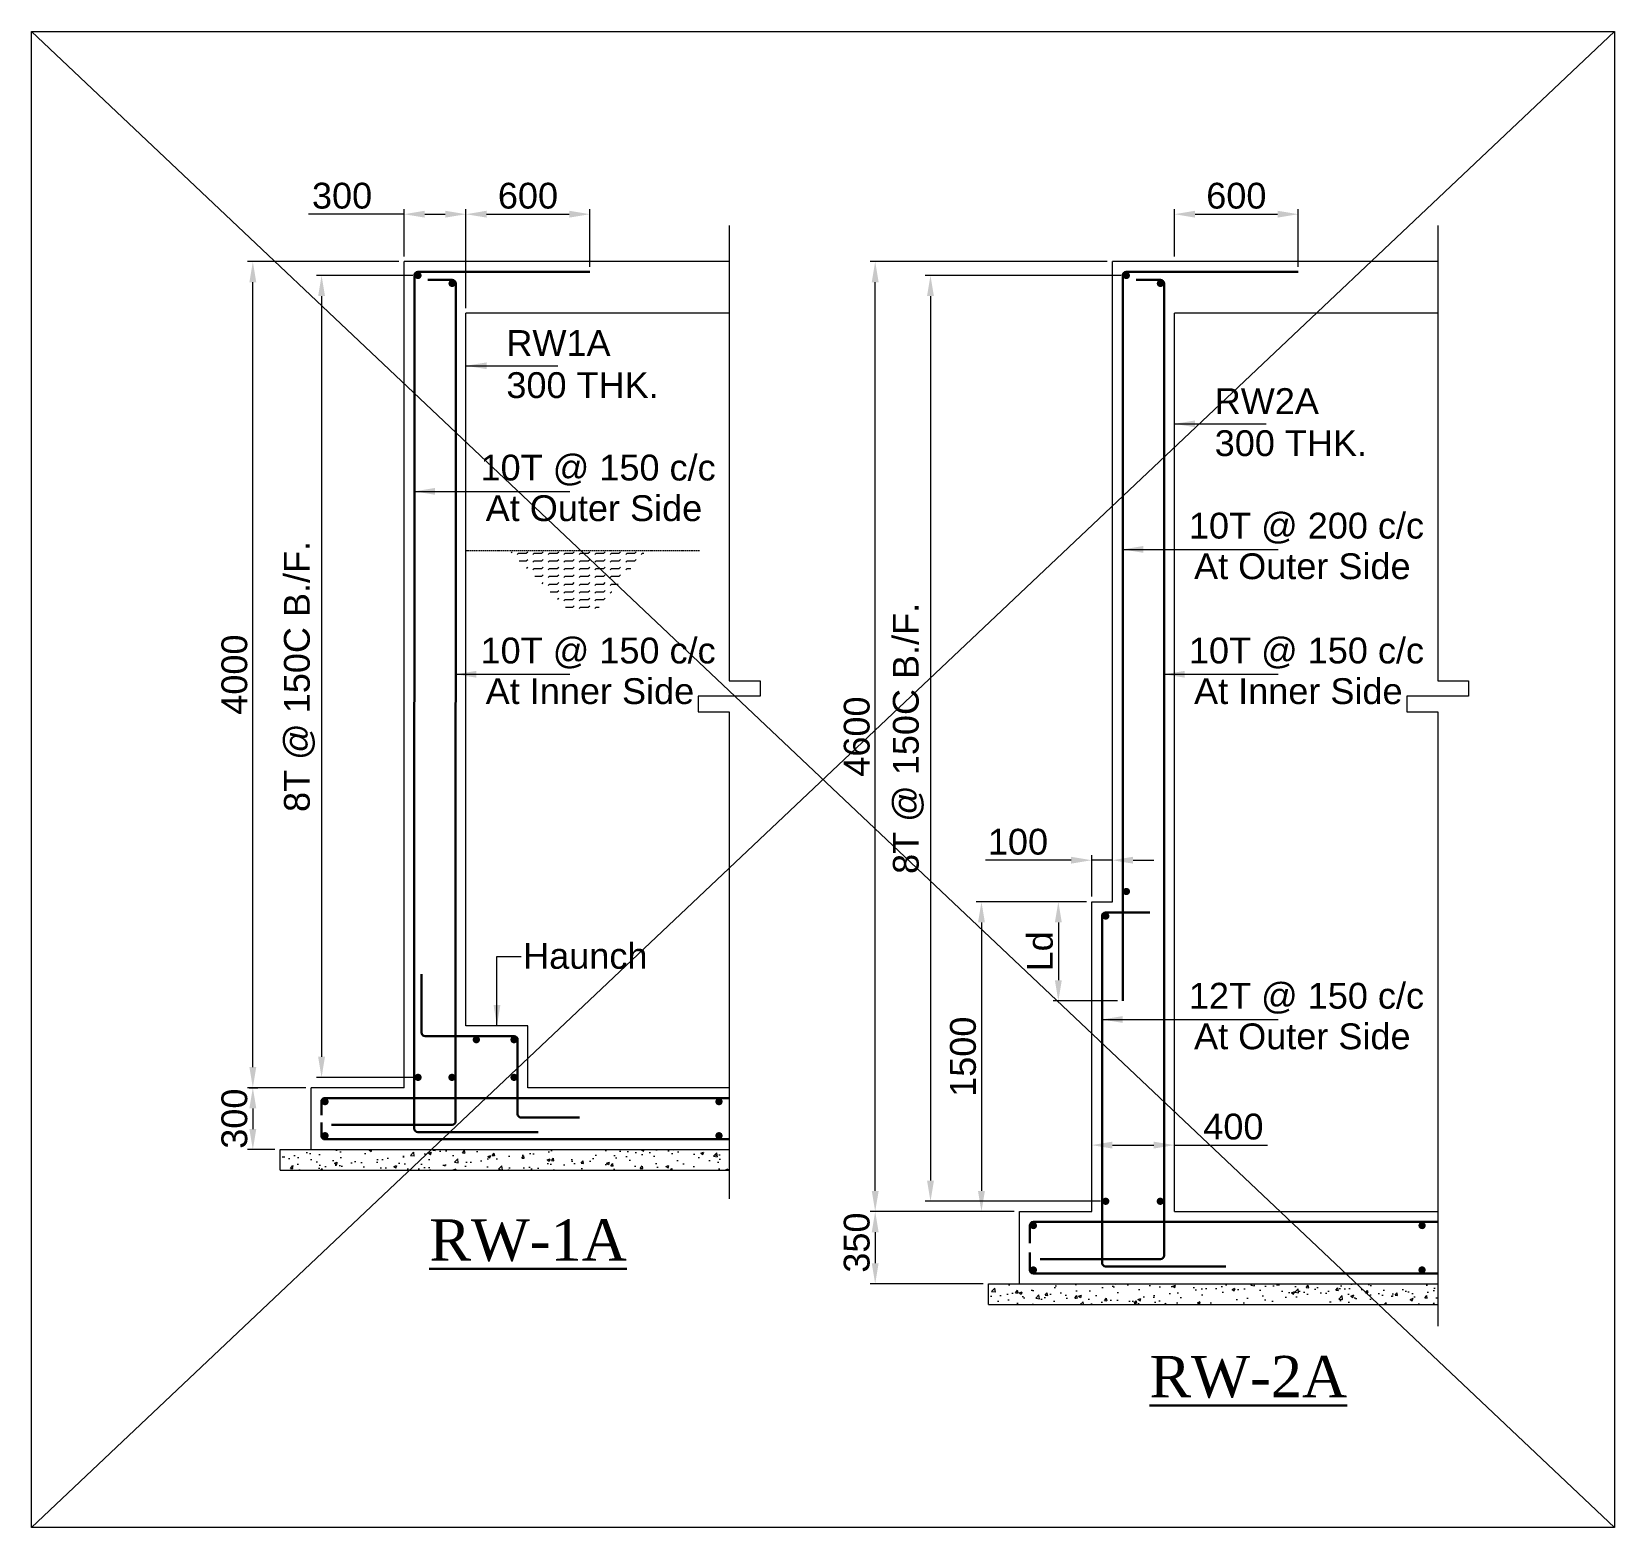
# Model space of a CAD drawing. Header units: millimetres. Extents: x 99112 to 332273, y 431815 to 552227.
# Drawn here: x 315855 to 323516, y 489533 to 496774 of the extents above; entities that cross this region are included whole.
import ezdxf

# ---------------------------------------------------------------- set-up
doc = ezdxf.new("R2010")
doc.units = ezdxf.units.MM
doc.header["$LTSCALE"] = 100
doc.header["$MEASUREMENT"] = 0
doc.linetypes.add('HIDDEN', pattern=[0.375, 0.25, -0.125])
for name, color, linetype, lineweight in [('CONCRETE', 7, 'Continuous', 20), ('DIM', 8, 'Continuous', 13), ('DONUT', 2, 'Continuous', 20), ('MAIN TEXT', 6, 'Continuous', 30), ('P.C.C HATCH', 8, 'Continuous', 20), ('REINF', 4, 'Continuous', 30), ('TEXT', 255, 'Continuous', 25), ('WATER LVL', 5, 'HIDDEN', 13)]:
    doc.layers.add(name, color=color, linetype=linetype, lineweight=lineweight)
doc.styles.add('ARIAL', font='arial.ttf')
doc.styles.add('TIMES NEW ROMAN', font='times.ttf', dxfattribs={"width": 0.8, "height": 12})
doc.dimstyles.new('50', dxfattribs={"dimscale": 50, "dimtxt": 2.5, "dimasz": 2, "dimexe": 0.5, "dimexo": 0.5, "dimgap": 0.5, "dimtad": 1, "dimdec": 0, "dimzin": 3, "dimdsep": 46, "dimtxsty": 'ARIAL', "dimcen": 0, "dimdle": 1, "dimclrd": 256, "dimclre": 256, "dimclrt": 7, "dimadec": 0, "dimazin": 0, "dimtfac": 1, "dimtdec": 0, "dimtmove": 0, "dimatfit": 3, "dimfxl": 0, "dimtolj": 1, "dimtzin": 0, "dimlwd": -1, "dimlwe": -1, "dimarcsym": 0})

msp = doc.modelspace()

# ---------------------------------------------------------------- texts
at = {"layer": 'MAIN TEXT', "style": 'TIMES NEW ROMAN'}
for s, p in [('%%URW-1A', (317779.5, 490824.4, 388.2)), ('%%URW-2A', (321265.4, 490162.8, 388.2))]:
    msp.add_text(s, height=200, rotation=0.00358, dxfattribs=at).set_placement(p)
at = {"layer": 'TEXT', "style": 'ARIAL'}
for s, p in [('RW1A', (318152.5, 495204.3, 389.1)), ('300 THK.', (318152.5, 495000.6, 389.1)), ('RW2A', (321581.3, 494923.2, 389.1)), ('300 THK.', (321581.3, 494719.5, 389.1))]:
    msp.add_text(s, height=125, rotation=0, dxfattribs=at).set_placement(p)
for s, p in [('10T @ 150 c/c', (318027.4, 494601.3, 389.1)), ('At Outer Side', (318052.3, 494404.8, 389.1)), ('10T @ 200 c/c', (321456.3, 494320.1, 389.1)), ('At Outer Side', (321481.2, 494123.6, 389.1)), ('10T @ 150 c/c', (318027.4, 493715.5, 389.1)), ('10T @ 150 c/c', (321456.3, 493715.5, 389.1)), ('At Inner Side', (318052.3, 493519, 389.1)), ('At Inner Side', (321481.2, 493519, 389.1)), ('Haunch', (318233.7, 492237.1, 389.1)), ('12T @ 150 c/c', (321456.3, 492044.1, 389.1)), ('At Outer Side', (321481.2, 491847.6, 389.1))]:
    msp.add_text(s, height=125, dxfattribs=at).set_placement(p)

# ---------------------------------------------------------------- blocks, each defined once
blk = doc.blocks.new('*D518')
at = {"layer": 'DIM', "transparency": 16777216}
for p, q in [((317699.5, 495593.9), (317233, 495593.9)), ((317258, 495493.9), (317258, 491811.4)), ((317699.9, 491711.4), (317233, 491711.4))]:
    blk.add_line(p, q, dxfattribs=at)
for points in [[(317274.6, 495493.9), (317241.3, 495493.9), (317258, 495593.9)], [(317241.3, 491811.4), (317274.6, 491811.4), (317258, 491711.4)]]:
    blk.add_solid(points, dxfattribs=at)
at = {"layer": 'DIM', "color": 7, "transparency": 16777216, "insert": (317150.9, 493652.6), "char_height": 125, "attachment_point": 5, "rotation": 90, "style": 'ARIAL'}
blk.add_mtext('\\A1;8T @ 150C B./F.', dxfattribs=at)
blk = doc.blocks.new('*D519')
at = {"layer": 'DIM', "transparency": 16777216}
for p, q in [((316907, 491661.4), (316950.2, 491661.4)), ((316925.2, 491561.4), (316925.2, 491461.4)), ((317032, 491361.4), (316900.2, 491361.4))]:
    blk.add_line(p, q, dxfattribs=at)
for points in [[(316941.9, 491561.4), (316908.6, 491561.4), (316925.2, 491661.4)], [(316908.6, 491461.4), (316941.9, 491461.4), (316925.2, 491361.4)]]:
    blk.add_solid(points, dxfattribs=at)
at = {"layer": 'DIM', "color": 7, "transparency": 16777216, "insert": (316836.4, 491511.4), "char_height": 125, "attachment_point": 5, "rotation": 90, "style": 'ARIAL'}
blk.add_mtext('\\A1;{\\A1;300}', dxfattribs=at)
blk = doc.blocks.new('*D520')
at = {"layer": 'DIM', "transparency": 16777216}
for p, q in [((317632, 495661.4), (316900.2, 495661.4)), ((316925.2, 491761.4), (316925.2, 495561.4)), ((317182, 491661.4), (316900.2, 491661.4))]:
    blk.add_line(p, q, dxfattribs=at)
for points in [[(316941.9, 495561.4), (316908.6, 495561.4), (316925.2, 495661.4)], [(316908.6, 491761.4), (316941.9, 491761.4), (316925.2, 491661.4)]]:
    blk.add_solid(points, dxfattribs=at)
at = {"layer": 'DIM', "color": 7, "transparency": 16777216, "insert": (316836.4, 493661.4), "char_height": 125, "attachment_point": 5, "rotation": 90, "style": 'ARIAL'}
blk.add_mtext('\\A1;4000', dxfattribs=at)
blk = doc.blocks.new('*D540')
at = {"layer": 'DIM', "transparency": 16777216}
for p, q in [((317657, 495686.4), (317657, 495915.6)), ((317957, 495436.4), (317957, 495915.6)), ((317657, 495890.6), (317194.2, 495890.6)), ((317757, 495890.6), (317857, 495890.6))]:
    blk.add_line(p, q, dxfattribs=at)
for points in [[(317757, 495907.3), (317757, 495874), (317657, 495890.6)], [(317857, 495874), (317857, 495907.3), (317957, 495890.6)]]:
    blk.add_solid(points, dxfattribs=at)
at = {"layer": 'DIM', "color": 7, "transparency": 16777216, "insert": (317357.1, 495979.5), "char_height": 125, "attachment_point": 5, "style": 'ARIAL'}
blk.add_mtext('\\A1;300', dxfattribs=at)
blk = doc.blocks.new('*D521')
at = {"layer": 'DIM', "transparency": 16777216}
for p, q in [((317957, 495686.4), (317957, 495915.6)), ((318557, 495636.4), (318557, 495915.6)), ((318057, 495890.6), (318457, 495890.6))]:
    blk.add_line(p, q, dxfattribs=at)
for points in [[(318057, 495907.3), (318057, 495874), (317957, 495890.6)], [(318457, 495874), (318457, 495907.3), (318557, 495890.6)]]:
    blk.add_solid(points, dxfattribs=at)
at = {"layer": 'DIM', "color": 7, "transparency": 16777216, "insert": (318257, 495979.4), "char_height": 125, "attachment_point": 5, "style": 'ARIAL'}
blk.add_mtext('\\A1;600', dxfattribs=at)
blk = doc.blocks.new('*D522')
at = {"layer": 'DIM', "transparency": 16777216}
for p, q in [((321128.3, 495593.9), (320180.4, 495593.9)), ((320205.4, 495493.9), (320205.4, 491211.4)), ((321028.8, 491111.4), (320180.4, 491111.4))]:
    blk.add_line(p, q, dxfattribs=at)
for points in [[(320222.1, 495493.9), (320188.8, 495493.9), (320205.4, 495593.9)], [(320188.8, 491211.4), (320222.1, 491211.4), (320205.4, 491111.4)]]:
    blk.add_solid(points, dxfattribs=at)
at = {"layer": 'DIM', "color": 7, "transparency": 16777216, "insert": (320098.4, 493352.6), "char_height": 125, "attachment_point": 5, "rotation": 90, "style": 'ARIAL'}
blk.add_mtext('\\A1;8T @ 150C B./F.', dxfattribs=at)
blk = doc.blocks.new('*D523')
at = {"layer": 'DIM', "transparency": 16777216}
for p, q in [((320610.9, 491061.4), (319912.8, 491061.4)), ((319937.8, 490961.4), (319937.8, 490811.4)), ((320460.9, 490711.4), (319912.8, 490711.4))]:
    blk.add_line(p, q, dxfattribs=at)
for points in [[(319954.5, 490961.4), (319921.1, 490961.4), (319937.8, 491061.4)], [(319921.1, 490811.4), (319954.5, 490811.4), (319937.8, 490711.4)]]:
    blk.add_solid(points, dxfattribs=at)
at = {"layer": 'DIM', "color": 7, "transparency": 16777216, "insert": (319848.9, 490911.4), "char_height": 125, "attachment_point": 5, "rotation": 90, "style": 'ARIAL'}
blk.add_mtext('\\A1;350', dxfattribs=at)
blk = doc.blocks.new('*D524')
at = {"layer": 'DIM', "transparency": 16777216}
for p, q in [((321060.9, 495661.4), (319912.8, 495661.4)), ((319937.8, 491161.4), (319937.8, 495561.4)), ((320610.9, 491061.4), (319912.8, 491061.4))]:
    blk.add_line(p, q, dxfattribs=at)
for points in [[(319954.5, 495561.4), (319921.1, 495561.4), (319937.8, 495661.4)], [(319921.1, 491161.4), (319954.5, 491161.4), (319937.8, 491061.4)]]:
    blk.add_solid(points, dxfattribs=at)
at = {"layer": 'DIM', "color": 7, "transparency": 16777216, "insert": (319849, 493361.4), "char_height": 125, "attachment_point": 5, "rotation": 90, "style": 'ARIAL'}
blk.add_mtext('\\A1;4600', dxfattribs=at)
blk = doc.blocks.new('*D525')
at = {"layer": 'DIM', "transparency": 16777216}
for p, q in [((321385.9, 495686.4), (321385.9, 495915.6)), ((321985.9, 495636.4), (321985.9, 495915.6)), ((321485.9, 495890.6), (321885.9, 495890.6))]:
    blk.add_line(p, q, dxfattribs=at)
for points in [[(321485.9, 495907.3), (321485.9, 495874), (321385.9, 495890.6)], [(321885.9, 495874), (321885.9, 495907.3), (321985.9, 495890.6)]]:
    blk.add_solid(points, dxfattribs=at)
at = {"layer": 'DIM', "color": 7, "transparency": 16777216, "insert": (321685.9, 495979.4), "char_height": 125, "attachment_point": 5, "style": 'ARIAL'}
blk.add_mtext('\\A1;600', dxfattribs=at)
blk = doc.blocks.new('*D542')
at = {"layer": 'DIM', "transparency": 16777216}
for p, q in [((320885.9, 492762.8), (320471.9, 492762.8)), ((320985.9, 492586.4), (320985.9, 492787.8)), ((321085.9, 492762.8), (320985.9, 492762.8)), ((321085.9, 492586.4), (321085.9, 492787.8)), ((321185.9, 492762.8), (321285.9, 492762.8))]:
    blk.add_line(p, q, dxfattribs=at)
for points in [[(320885.9, 492746.2), (320885.9, 492779.5), (320985.9, 492762.8)], [(321185.9, 492779.5), (321185.9, 492746.2), (321085.9, 492762.8)]]:
    blk.add_solid(points, dxfattribs=at)
at = {"layer": 'DIM', "color": 7, "transparency": 16777216, "insert": (320628.9, 492851.6), "char_height": 125, "attachment_point": 5, "style": 'ARIAL'}
blk.add_mtext('\\A1;100', dxfattribs=at)
blk = doc.blocks.new('*D543')
at = {"layer": 'DIM', "transparency": 16777216}
for p, q in [((320960.9, 492561.4), (320427.2, 492561.4)), ((320452.2, 492461.4), (320452.2, 491161.4)), ((320610.9, 491061.4), (320427.2, 491061.4))]:
    blk.add_line(p, q, dxfattribs=at)
for points in [[(320468.9, 492461.4), (320435.5, 492461.4), (320452.2, 492561.4)], [(320435.5, 491161.4), (320468.9, 491161.4), (320452.2, 491061.4)]]:
    blk.add_solid(points, dxfattribs=at)
at = {"layer": 'DIM', "color": 7, "transparency": 16777216, "insert": (320363.4, 491811.4), "char_height": 125, "attachment_point": 5, "rotation": 90, "style": 'ARIAL'}
blk.add_mtext('\\A1;1500', dxfattribs=at)
blk = doc.blocks.new('*D526')
at = {"layer": 'P.C.C HATCH', "transparency": 16777216}
for p, q in [((320985.9, 491319.5), (320985.9, 491408.5)), ((321085.9, 491383.5), (321285.9, 491383.5)), ((321385.9, 491319.5), (321385.9, 491408.5)), ((321385.9, 491383.5), (321837, 491383.5))]:
    blk.add_line(p, q, dxfattribs=at)
for points in [[(321085.9, 491400.1), (321085.9, 491366.8), (320985.9, 491383.5)], [(321285.9, 491366.8), (321285.9, 491400.1), (321385.9, 491383.5)]]:
    blk.add_solid(points, dxfattribs=at)
at = {"layer": 'P.C.C HATCH', "color": 7, "transparency": 16777216, "insert": (321671.6, 491472.3), "char_height": 125, "attachment_point": 5, "style": 'ARIAL'}
blk.add_mtext('\\A1;400', dxfattribs=at)
blk = doc.blocks.new('*D877')
at = {"layer": 'DIM', "transparency": 16777216}
for p, q in [((320960.9, 492561.4), (320799.3, 492561.4)), ((320824.3, 492461.4), (320824.3, 492181.4)), ((321110.8, 492081.4), (320799.3, 492081.4))]:
    blk.add_line(p, q, dxfattribs=at)
for points in [[(320841, 492461.4), (320807.6, 492461.4), (320824.3, 492561.4)], [(320807.6, 492181.4), (320841, 492181.4), (320824.3, 492081.4)]]:
    blk.add_solid(points, dxfattribs=at)
at = {"layer": 'DIM', "color": 7, "transparency": 16777216, "insert": (320735.8, 492321.4), "char_height": 125, "attachment_point": 5, "rotation": 90, "style": 'ARIAL'}
blk.add_mtext('\\A1;Ld', dxfattribs=at)

# ---------------------------------------------------------------- dimensions: what is measured, and where the dimension line sits
at = {"layer": 'DIM'}
dim = msp.add_linear_dim(base=(317957, 495890.6, 389.1), p1=(317657, 495661.4, 389.1), p2=(317957, 495411.4, 389.1), dimstyle='50', dxfattribs=at)
dim.commit()
dim.dimension.update_dxf_attribs({"geometry": '*D540', "text_midpoint": (317357.1, 495890.6, 389.1), "dimtype": 160})
for base, p1, p2, picture, middle in [((318557, 495890.6, 389.1), (317957, 495661.4, 389.1), (318557, 495611.4, 401.4), '*D521', (318257, 495979.4, 389.1)), ((321985.9, 495890.6, 389.1), (321385.9, 495661.4, 389.1), (321985.9, 495611.4, 401.4), '*D525', (321685.9, 495979.4, 389.1)), ((320985.9, 492762.8, 389.1), (321085.9, 492561.4, 389.1), (320985.9, 492561.4, 389.1), '*D542', (320628.9, 492851.6, 389.1))]:
    dim = msp.add_linear_dim(base=base, p1=p1, p2=p2, dimstyle='50', dxfattribs=at)
    dim.commit()
    dim.dimension.update_dxf_attribs({"geometry": picture, "text_midpoint": middle})
for base, p1, p2, text, picture, middle in [((316925.2, 495661.4, 389.1), (317207, 491661.4, 389.1), (317657, 495661.4, 389.1), '4000', '*D520', (316836.4, 493661.4, 389.1)), ((319937.8, 495661.4, 389.1), (320635.9, 491061.4, 389.1), (321085.9, 495661.4, 389.1), '4600', '*D524', (319849, 493361.4, 389.1)), ((317258, 491711.4, 401.4), (317724.5, 495593.9, 401.4), (317724.9, 491711.4, 401.4), '8T @ 150C B./F.', '*D518', (317150.9, 493652.6, 401.4)), ((320205.4, 491111.4, 401.4), (321153.3, 495593.9, 401.4), (321053.8, 491111.4, 401.4), '8T @ 150C B./F.', '*D522', (320098.4, 493352.6, 401.4)), ((320824.3, 492081.4), (320985.9, 492561.4, 389.1), (321135.8, 492081.4, 389.1), 'Ld', '*D877', (320735.8, 492321.4))]:
    dim = msp.add_linear_dim(base=base, p1=p1, p2=p2, angle=90, text=text, dimstyle='50', dxfattribs=at)
    dim.commit()
    dim.dimension.update_dxf_attribs({"geometry": picture, "text_midpoint": middle})
dim = msp.add_linear_dim(base=(320452.2, 491061.4, 389.1), p1=(320985.9, 492561.4, 389.1), p2=(320635.9, 491061.4, 389.1), angle=90, dimstyle='50', dxfattribs=at)
dim.commit()
dim.dimension.update_dxf_attribs({"geometry": '*D543', "text_midpoint": (320363.4, 491811.4, 389.1)})
for base, p1, p2, text, picture, middle in [((316925.2, 491361.4, 389.1), (316882, 491661.4, 389.1), (317057, 491361.4, 389.1), '{\\A1;300}', '*D519', (316925.2, 491511.4, 389.1)), ((319937.8, 490711.4, 389.1), (320635.9, 491061.4, 389.1), (320485.9, 490711.4, 389.1), '350', '*D523', (319937.8, 490911.4, 389.1))]:
    dim = msp.add_linear_dim(base=base, p1=p1, p2=p2, angle=90, text=text, dimstyle='50', dxfattribs=at)
    dim.commit()
    dim.dimension.update_dxf_attribs({"geometry": picture, "text_midpoint": middle, "dimtype": 160})
at = {"layer": 'P.C.C HATCH'}
dim = msp.add_linear_dim(base=(321385.9, 491383.5, 389.1), p1=(320985.9, 491294.5, 389.1), p2=(321385.9, 491294.5, 389.1), dimstyle='50', dxfattribs=at)
dim.commit()
dim.dimension.update_dxf_attribs({"geometry": '*D526', "text_midpoint": (321671.6, 491383.5, 389.1), "dimtype": 160})

# ---------------------------------------------------------------- hatches: boundary and pattern name
at = {"layer": 'P.C.C HATCH'}
h = msp.add_hatch(dxfattribs=at)
h.set_pattern_fill('AR-CONC', color=256, scale=20, style=0)
h.set_pattern_definition([(50, (18853.72, 22417.23), (143.452037, -12.550427), [15, -165]), (355, (18853.72, 22417.23), (-27.750267, 150.438427), [12, -132]), (100.4514, (18865.68, 22416.18), (115.701876, 137.88791), [12.748038, -140.228422]), (46.1842, (18853.72, 22457.23), (213.44821, -33.103803), [22.5, -247.5]), (96.6356, (18871.5, 22454.47), (186.93254, 194.823574), [19.12206, -210.3426]), (351.1842, (18853.72, 22457.23), (186.93239, 194.82372), [18, -198]), (21, (18873.72, 22447.23), (119.38141, -80.523778), [15, -165]), (326, (18873.72, 22447.23), (48.663066, 145.03001), [12, -132]), (71.4514, (18883.67, 22440.52), (168.044526, 64.5061), [12.748038, -140.228422]), (37.5, (18853.72, 22417.23), (2.431971, 66.578771), [0, -130.4, 0, -134, 0, -132.5]), (7.5, (18853.72, 22417.23), (52.6139075, 78.882342), [0, -76.4, 0, -127.4, 0, -50.5]), (327.5, (18809.12, 22417.23), (106.764487, -4.5109743), [0, -50, 0, -156, 0, -207]), (317.5, (18789.12, 22417.23), (116.637234, 20.020996), [0, -65, 0, -103.6, 0, -147])])
h.paths.add_polyline_path([(319231.6, 491261.4), (319231.6, 491361.4), (317057, 491361.4), (317057, 491261.4)])
h.paths.add_polyline_path([(316741.2, 491342.3), (316741.2, 491680.5), (316931.5, 491680.5), (316931.5, 491342.3)], flags=9)
h = msp.add_hatch(dxfattribs=at)
h.set_pattern_fill('AR-CONC', color=256, scale=20, style=0)
h.set_pattern_definition([(50, (18865.56, 22417.23), (143.452037, -12.550427), [15, -165]), (355, (18865.56, 22417.23), (-27.750267, 150.438427), [12, -132]), (100.4514, (18877.51, 22416.18), (115.701876, 137.88791), [12.748038, -140.228422]), (46.1842, (18865.56, 22457.23), (213.44821, -33.103803), [22.5, -247.5]), (96.6356, (18883.35, 22454.47), (186.93254, 194.823574), [19.12206, -210.3426]), (351.1842, (18865.56, 22457.23), (186.93239, 194.82372), [18, -198]), (21, (18885.56, 22447.23), (119.38141, -80.523778), [15, -165]), (326, (18885.56, 22447.23), (48.663066, 145.03001), [12, -132]), (71.4514, (18895.51, 22440.52), (168.044526, 64.5061), [12.748038, -140.228422]), (37.5, (18865.56, 22417.23), (2.431971, 66.578771), [0, -130.4, 0, -134, 0, -132.5]), (7.5, (18865.56, 22417.23), (52.6139075, 78.882342), [0, -76.4, 0, -127.4, 0, -50.5]), (327.5, (18820.96, 22417.23), (106.764487, -4.5109743), [0, -50, 0, -156, 0, -207]), (317.5, (18800.96, 22417.23), (116.637234, 20.020996), [0, -65, 0, -103.6, 0, -147])])
h.paths.add_polyline_path([(322660.5, 490611.4), (322660.5, 490711.4), (320485.9, 490711.4), (320485.9, 490611.4)])
h.paths.add_polyline_path([(319753.8, 490742.3), (319753.8, 491080.5), (319944, 491080.5), (319944, 490742.3)], flags=9)
at = {"layer": 'WATER LVL'}
h = msp.add_hatch(dxfattribs=at)
h.set_pattern_fill('FLEX', color=256, scale=150, style=0)
h.set_pattern_definition([(0, (62161.548, 0), (0, 37.5), [37.5, -37.5]), (45, (62199.048, 0), (2e-15, 37.5), [9.375, -34.2830087, 9.375, -53.0330086])])
h.paths.add_polyline_path([(318166, 494261.4), (318826.9, 494261.4), (318586.9, 493970.4), (318456.5, 493970.4)])

# ---------------------------------------------------------------- linework, layer by layer
at = {"layer": 'CONCRETE'}
for p, q in [((317657, 491661.4, 389.1), (317657, 495661.4, 389.1)), ((319231.6, 495661.4, 389.1), (317657, 495661.4, 389.1)), ((321085.9, 492561.4, 389.1), (321085.9, 495661.4, 389.1)), ((322660.5, 495661.4, 389.1), (321085.9, 495661.4, 389.1)), ((317957, 491961.4, 389.1), (317957, 495411.4, 389.1)), ((319231.6, 495411.4, 389.1), (317957, 495411.4, 389.1)), ((321385.9, 491061.4, 389.1), (321385.9, 495411.4, 389.1)), ((322660.5, 495411.4, 389.1), (321385.9, 495411.4, 389.1)), ((320985.9, 491061.4, 389.1), (320985.9, 492561.4, 389.1)), ((320985.9, 492561.4, 389.1), (321085.9, 492561.4, 389.1)), ((318257, 491961.4, 389.1), (317957, 491961.4, 389.1)), ((318257, 491661.4, 389.1), (318257, 491961.4, 389.1)), ((317207, 491361.4, 389.1), (317207, 491661.4, 389.1)), ((317657, 491661.4, 389.1), (317207, 491661.4, 389.1)), ((319231.6, 491661.4, 389.1), (318257, 491661.4, 389.1)), ((317057, 491361.4, 389.1), (319231.6, 491361.4, 389.1)), ((317057, 491261.4, 389.1), (317057, 491361.4, 389.1)), ((317057, 491261.4, 389.1), (319231.6, 491261.4, 389.1)), ((320635.9, 490711.4, 389.1), (320635.9, 491061.4, 389.1)), ((320635.9, 491061.4, 389.1), (320985.9, 491061.4, 389.1)), ((321385.9, 491061.4, 389.1), (322660.5, 491061.4, 389.1)), ((320485.9, 490611.4, 389.1), (320485.9, 490711.4, 389.1)), ((320485.9, 490711.4, 389.1), (322660.5, 490711.4, 389.1)), ((320485.9, 490611.4, 389.1), (322660.5, 490611.4, 389.1))]:
    msp.add_line(p, q, dxfattribs=at)
at = {"layer": 'CONCRETE', "color": 5, "lineweight": 9, "elevation": 389.1}
for points in [[(319231.6, 495835.6), (319231.6, 493631.5), (319381.6, 493631.5), (319381.6, 493556.5), (319081.6, 493556.5), (319081.6, 493481.5), (319231.6, 493481.5), (319231.6, 491123.6)], [(322660.5, 495835.6), (322660.5, 493631.5), (322810.5, 493631.5), (322810.5, 493556.5), (322510.5, 493556.5), (322510.5, 493481.5), (322660.5, 493481.5), (322660.5, 490506.8)]]:
    msp.add_lwpolyline(points, dxfattribs=at)
at = {"layer": 'DIM'}
for p, q in [((323515.7, 496774.5), (315854.6, 489532.7)), ((315854.6, 496774.5), (323515.7, 489532.7))]:
    msp.add_line(p, q, dxfattribs=at)
msp.add_lwpolyline([(315854.6, 496774.5), (323515.7, 496774.5), (323515.7, 489532.7), (315854.6, 489532.7)], close=True, dxfattribs=at)
at = {"layer": 'DONUT', "const_width": 17.5}
for points, elevation in [([(317733.3, 495593.9, -1), (317715.8, 495593.9, -1)], 401.4), ([(321162.1, 495593.9, -1), (321144.6, 495593.9, -1)], 401.4), ([(317898.5, 495555.6, -1), (317881, 495555.6, -1)], 401.4), ([(321327.1, 495555.6, -1), (321309.6, 495555.6, -1)], 401.4), ([(321162.5, 492611.4, -1), (321145, 492611.4, -1)], 401.4), ([(321062.5, 492492.5, -1), (321045, 492492.5, -1)], 401.4), ([(318015.8, 491893.9, -1), (317998.3, 491893.9, -1)], 389.1), ([(318198.3, 491893.9, -1), (318180.8, 491893.9, -1)], 389.1), ([(317733.7, 491711.4, -1), (317716.2, 491711.4, -1)], 401.4), ([(317880.3, 491711.4, 1), (317897.8, 491711.4, 1)], 401.4), ([(318198.3, 491711.4, -1), (318180.8, 491711.4, -1)], 389.1), ([(317283.3, 491593.9, -1), (317265.8, 491593.9, -1)], 401.4), ([(319190.4, 491593.9, -1), (319172.9, 491593.9, -1)], 389.1), ([(317283.3, 491428.9, -1), (317265.8, 491428.9, -1)], 401.4), ([(317283.3, 491428.9, -1), (317265.8, 491428.9, -1)], 401.4), ([(319190.4, 491428.9, -1), (319172.9, 491428.9, -1)], 389.1), ([(321062.5, 491111.4, -1), (321045, 491111.4, -1)], 401.4), ([(321309.1, 491111.4, 1), (321326.6, 491111.4, 1)], 413.7), ([(320712.2, 490993.9, -1), (320694.7, 490993.9, -1)], 389.1), ([(322593.7, 490993.9, -1), (322576.2, 490993.9, -1)], 389.1), ([(320712.2, 490778.9, -1), (320694.7, 490778.9, -1)], 401.4), ([(320712.2, 490778.9, -1), (320694.7, 490778.9, -1)], 401.4), ([(322593.7, 490778.9, -1), (322576.2, 490778.9, -1)], 401.4)]:
    msp.add_lwpolyline(points, format="xyb", close=True, dxfattribs=dict(at, elevation=elevation))
at = {"layer": 'REINF', "elevation": 389.1}
for points in [[(318557, 495611.4), (317724.5, 495611.4, 0.41419), (317707, 495593.9), (317706.9, 491463.9, 0.414237), (317724.4, 491446.4), (318307, 491446.4)], [(321985.9, 495611.4), (321153.3, 495611.4, 0.41419), (321135.8, 495593.9), (321135.8, 492081.4)], [(317772.1, 495573.1), (317889.7, 495573.1, -0.414238), (317907.2, 495555.6), (317906.9, 491498.9, -0.414194), (317889.4, 491481.4), (317306.8, 491481.4)], [(321201, 495573.1), (321318.3, 495573.1, -0.414238), (321335.8, 495555.6), (321335.8, 490848.9, -0.414214), (321318.3, 490831.4), (320735.6, 490831.4)], [(321267.8, 492510), (321053.3, 492510, 0.414208), (321035.8, 492492.5), (321035.8, 490813.9, 0.414219), (321053.3, 490796.4), (321635.8, 490796.4)], [(317742, 492211.4), (317742, 491928.9, 0.414214), (317759.5, 491911.4), (318189.5, 491911.4, -0.414214), (318207, 491893.9), (318207, 491533.9, 0.414214), (318224.5, 491516.4), (318507, 491516.4)], [(317257, 491529.1), (317257, 491593.9, -0.414214), (317274.5, 491611.4), (319231.6, 491611.4)], [(317257, 491492.3), (317257, 491428.9, 0.414214), (317274.5, 491411.4), (319231.6, 491411.4)], [(320685.9, 490908.4), (320685.9, 490993.9, -0.414214), (320703.4, 491011.4), (322660.5, 491011.4)], [(320685.9, 490863.1), (320685.9, 490778.9, 0.414214), (320703.4, 490761.4), (322660.5, 490761.4)]]:
    msp.add_lwpolyline(points, format="xyb", dxfattribs=at)
at = {"layer": 'WATER LVL', "ltscale": 0.25}
msp.add_line((319087, 494261.4, 389.1), (317957, 494261.4, 389.1), dxfattribs=at)

msp.set_redraw_order([(e.dxf.handle, doc.entitydb.next_handle()) for e in msp.query("TEXT MTEXT ATTDEF DIMENSION ARC_DIMENSION")])  # texts and dimensions are drawn at this point

# ---------------------------------------------------------------- leaders
at = {"layer": 'DIM'}
for points in [[(317957, 495156.7, 389.1), (318402, 495156.7, 389.1)], [(321385.9, 494875.6, 389.1), (321830.9, 494875.6, 389.1)], [(317707, 494548.7, 401.4), (318458.9, 494548.7, 401.4)], [(321135.9, 494267.6, 401.4), (321887.7, 494267.6, 401.4)], [(317907.1, 493663, 401.4), (318458.9, 493663, 401.4)], [(321335.9, 493663, 401.4), (321887.7, 493663, 401.4)], [(321035.8, 491991.6, 401.4), (321887.7, 491991.6, 401.4)]]:
    msp.add_leader(points, dimstyle='50', dxfattribs=at)
msp.add_leader([(318107, 491961.4, 389.1), (318107, 492296.6, 389.1), (318223.6, 492296.6, 389.1)], dimstyle='50', override={"dimgap": 0.5, "dimtad": 0}, dxfattribs=at)

doc.saveas('drawing.dxf')
